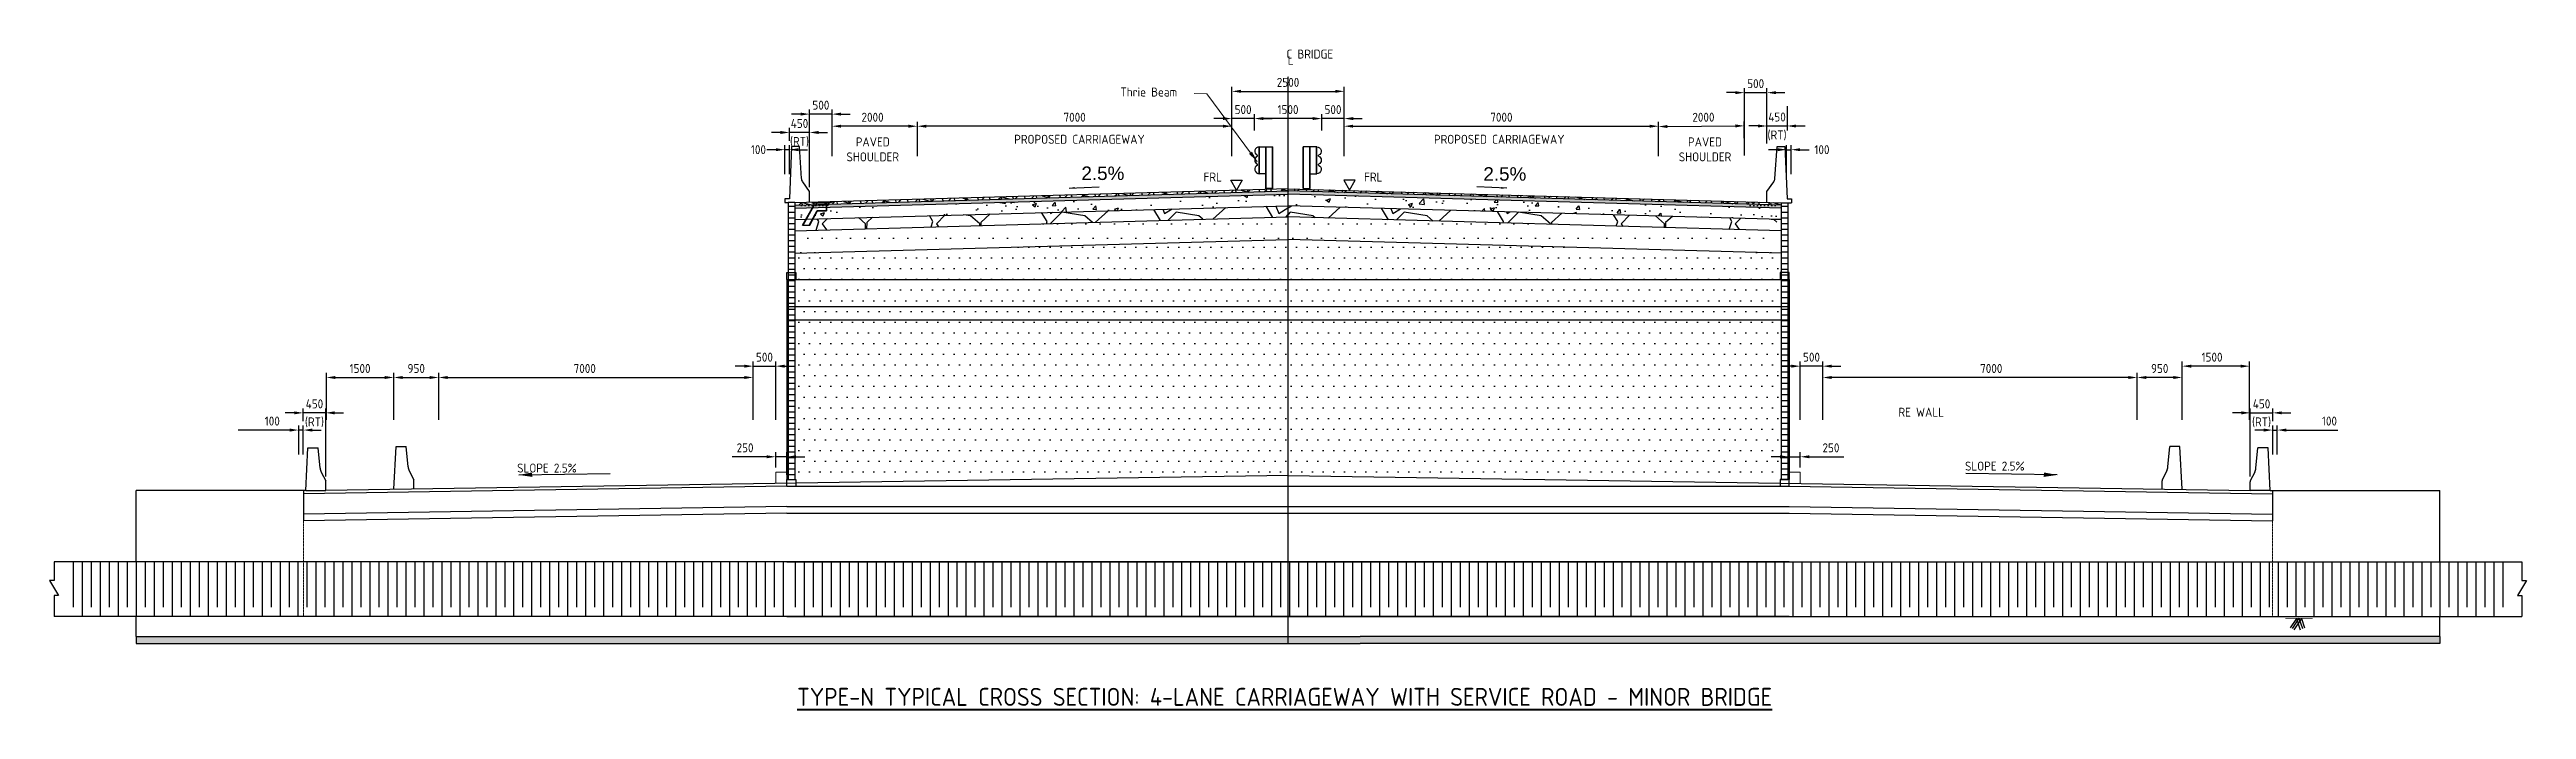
# Model space of a CAD drawing. Header units: millimetres. Extents: x 207528 to 778454, y -364692 to 101323.
# Drawn here: x 504333 to 559459, y -200539 to -185855 of the extents above; entities that cross this region are included whole.
import ezdxf

# ---------------------------------------------------------------- set-up
doc = ezdxf.new("R2010")
doc.units = ezdxf.units.MM
for name, pattern in [('CENTER2', [28.575, 19.05, -3.175, 3.175, -3.175]), ('DASHED', [19.05, 12.7, -6.35]), ('HIDDEN', [0.375, 0.25, -0.125])]:
    doc.linetypes.add(name, pattern=pattern)
for name, color, linetype, lineweight in [('(Geometry) Road Centre Line', 7, 'Continuous', 0), ('Structure', 7, 'Continuous', 30), ('Text 2mm', 1, 'Continuous', 20), ('Text large', 7, 'Continuous', 40), ('Text small', 1, 'Continuous', 20)]:
    doc.layers.add(name, color=color, linetype=linetype, lineweight=lineweight)
for name, color, linetype in [('Dim', 253, 'Continuous'), ('Dimension', 253, 'Continuous'), ('hatch', 253, 'Continuous'), ('Structure Main', 3, 'Continuous')]:
    doc.layers.add(name, color=color, linetype=linetype)
doc.styles.add('isocp 100', font='isocp.shx', dxfattribs={"height": 200})
doc.styles.add('ROMANS', font='romans')
doc.styles.add('S', font='romans.shx')
doc.styles.get("Standard").update_dxf_attribs({"font": 'arial.ttf'})
doc.linetypes.add('ZIGZAG', pattern='A,0.0001,-0.2,[131,ltypeshp.shx,S=0.2,R=0,X=-0.2,Y=0],-0.4,[131,ltypeshp.shx,S=0.2,R=180,X=0.2,Y=0],-0.2', length=0.8001)
doc.dimstyles.new('ISOCP-150', dxfattribs={"dimtxt": 300, "dimasz": 300, "dimexe": 300, "dimexo": 300, "dimgap": 50, "dimtad": 1, "dimdec": 0, "dimtxsty": 'Standard', "dimcen": 1, "dimclrd": 35, "dimclre": 35, "dimclrt": 1, "dimadec": 0, "dimazin": 0, "dimtfac": 1, "dimtdec": 0, "dimtmove": 0, "dimatfit": 3, "dimfxl": 1, "dimlwd": 20, "dimlwe": 20, "dimarcsym": 0})
doc.dimstyles.new('NH30A_100', dxfattribs={"dimscale": 100, "dimtxt": 2, "dimasz": 2, "dimexe": 1, "dimexo": 1, "dimgap": 1, "dimtad": 1, "dimdec": 0, "dimdsep": 46, "dimtxsty": 'isocp 100', "dimcen": 0.5, "dimclrd": 47, "dimclre": 47, "dimclrt": 1, "dimadec": 0, "dimazin": 0, "dimtfac": 1, "dimtdec": 0, "dimtmove": 0, "dimatfit": 3, "dimfxl": 1, "dimtolj": 1, "dimtzin": 0, "dimarcsym": 0})
doc.dimstyles.new('PS', dxfattribs={"dimscale": 0, "dimtxt": 2, "dimasz": 2, "dimexe": 1, "dimexo": 1, "dimgap": 1, "dimtad": 1, "dimdec": 0, "dimzin": 0, "dimdsep": 46, "dimtxsty": 'ROMANS', "dimcen": 1, "dimdle": 1, "dimclrd": 1, "dimclre": 1, "dimclrt": 7, "dimadec": 0, "dimazin": 0, "dimtfac": 1, "dimtdec": 0, "dimtmove": 2, "dimatfit": 3, "dimfxl": 200, "dimtvp": 250, "dimtolj": 1, "dimtzin": 0, "dimarcsym": 0})
doc.dimstyles.get("Standard").update_dxf_attribs({"dimtxt": 0.18, "dimasz": 0.18, "dimexe": 0.18, "dimexo": 0.0625, "dimgap": 0.09, "dimtad": 0, "dimtih": 1, "dimtoh": 1, "dimdec": 4, "dimzin": 0, "dimdsep": 46, "dimtxsty": 'Standard', "dimcen": 0.09, "dimadec": 0, "dimazin": 0, "dimtfac": 1, "dimtdec": 4, "dimtofl": 0, "dimtmove": 0, "dimatfit": 3, "dimfxl": 1, "dimtolj": 1, "dimtzin": 0, "dimarcsym": 0})
pattern_1 = [(45, (9398.8, -3361241.52), (-179.605122, 179.605122), []), (105, (9398.8, -3361241.52), (-245.34516, -65.740037), []), (165, (9398.8, -3361241.52), (-65.740037, -245.34516), [])]
pattern_2 = [(45, (456047.613, -256658.823), (42.426407, -4e-15), [25, -35]), (45, (456058.22, -256658.823), (42.426407, -4e-15), [10, -50]), (45, (456047.613, -256648.216), (42.426407, -4e-15), [10, -50])]
pattern_3 = [(50, (9398.8, -3361241.5), (910.92334, -79.69543), [95.25, -1047.75]), (355, (9398.8, -3361241.5), (-176.2171, 955.28423), [76.2, -838.20292]), (100.451445, (9474.7, -3361248.2), (734.70624, 875.58876), [80.95004, -890.45122]), (46.1842, (9398.8, -3360987.5), (1355.3952, -210.21164), [142.875, -1571.625]), (96.635558, (9511.7, -3361005), (1187.02067, 1237.1306), [121.4251, -1335.67804]), (351.18415, (9398.8, -3360987.5), (1187.0207, 1237.1306), [114.29984, -1257.29866]), (21, (9525.8, -3361051), (758.07196, -511.32599), [95.25, -1047.75]), (326, (9525.8, -3361051), (309.01014, 920.93983), [76.2, -838.2]), (71.451445, (9589, -3361093.6), (1067.0821, 409.61384), [80.95004, -890.4497]), (37.5, (9398.8, -3361241.5), (15.443016, 422.775194), [0, -828.04, 0, -850.9, 0, -841.375]), (7.5, (9398.8, -3361241.5), (334.09831, 500.902874), [0, -485.14, 0, -808.99, 0, -320.675]), (327.5, (9115.6, -3361241.5), (677.952976, -28.64372), [0, -317.5, 0, -990.6, 0, -1314.45]), (317.5, (8988.6, -3361241.5), (740.64591, 127.13246), [0, -412.75, 0, -657.86, 0, -933.45])]
pattern_4 = [(0, (457292.51, -175120.12), (39.6875, 79.375), [0, -79.375])]
pattern_5 = [(228.0127875, (11227.6, -3358701.52), (-20320.000002, -22859.999999), [341.7214, -33830.4836]), (184.969741, (10999, -3358955.52), (30479.999988, 2540.0001447), [586.4047, -58054.0489]), (132.510447, (10414.8, -3359006.32), (25400.000011, -27939.99999), [413.4815, -40934.7228]), (267.273689, (9424.2, -3359641.32), (2540.0000053, 50799.9999997), [534.0045, -52866.4374]), (292.833654, (9398.8, -3360174.72), (-12700.000001, 30479.9999996), [523.6337, -51839.8077]), (357.273689, (9602, -3360657.32), (-50799.9999997, 2540.0000053), [534.0045, -52866.4374]), (37.6942405, (10135.395, -3360682.72), (-33019.9999985, -25400.000002), [706.1937, -69913.1153]), (72.2553284, (10694.195, -3360250.92), (17780.0000048, 55879.9999985), [666.7195, -66005.2566]), (121.4295656, (10897.4, -3359615.92), (-20320.000003, 33019.9999982), [535.813, -53045.5457]), (175.236358, (10618, -3359158.72), (27940, -2540.000004), [611.7133, -29973.937]), (222.3974378, (10008.395, -3359107.92), (-30479.999999, -27940.000001), [791.078, -78316.7725]), (138.814075, (11938.8, -3359666.72), (-17779.999999, 15240.000001), [270.0045, -26730.5658]), (171.4692344, (11735.6, -3359488.92), (33020.000001, -5079.999994), [513.682, -50854.639]), (225, (11227.6, -3359412.7), (-4e-13, -2540), [359.2093, -3232.8931]), (203.19859, (11049.8, -3359107.9), (12700, 5080), [193.4413, -19150.6224]), (291.80141, (10872, -3359184.1), (-2540, 7620), [273.5656, -13404.753]), (30.963757, (10973.6, -3359438.1), (7620, 5080), [444.3197, -14366.2982]), (161.56505, (11354.6, -3359209.5), (5080, -2540), [321.2871, -7710.8981]), (16.3895403, (9398.8, -3359184.12), (25400, 7620), [450.088, -44558.8267]), (70.346176, (9830.6, -3359057.12), (-10160.000001, -27940), [377.599, -37382.2157]), (293.19859, (11354.6, -3358701.5), (-5080, 12700), [386.8801, -18957.1836]), (343.6104597, (11507, -3359057.12), (-25400.0000005, 7619.999998), [450.088, -44558.8267]), (339.443955, (9398.8, -3360758.92), (-12700, 5080), [434.0352, -21267.7343]), (294.7751406, (9805.2, -3360911.32), (-12700.000015, 27939.999993), [363.6721, -36003.5934]), (66.80141, (11380, -3361241.5), (5080, 12700), [386.8801, -18957.1836]), (17.3540246, (11532.4, -3360885.92), (-33019.999999, -10160.000002), [425.7827, -42152.376]), (69.443955, (10135.4, -3361241.52), (-5080, -12700), [217.0176, -21484.752]), (101.309932, (11227.6, -3361241.5), (-2540, 10160), [129.5146, -12821.995]), (165.963757, (11202.2, -3361114.5), (7620, -2540), [523.6337, -9949.0546]), (186.009006, (10694.2, -3360987.52), (25400, 2540.0000013), [485.267, -48041.3649]), (303.690068, (10973.6, -3359666.7), (-2540, 5080), [366.3239, -8791.7764]), (353.1572266, (11176.8, -3359971.52), (43180.0000003, -5079.9999977), [639.5568, -63316.009]), (60.945396, (11811.8, -3360047.72), (-10160, -17780), [261.5082, -25889.3923]), (90, (11938.8, -3359819), (-2540, 2540), [152.4, -2387.6]), (120.256437, (10643.4, -3360911.32), (10159.999999, -17780.000001), [352.867, -34933.9408]), (48.0127875, (10465.6, -3360606.52), (20320.000002, 22859.999999), [683.4429, -33488.7622]), (0, (10922.8, -3360098.5), (2540, 2540), [660.4, -1879.6]), (325.3048465, (11583.2, -3360098.52), (25400.00001, -17779.999986), [401.6096, -39759.3167]), (254.054604, (11913.4, -3360327.1), (-2540, -10160), [369.829, -18121.65]), (207.6459754, (11811.8, -3360682.72), (-48260.0000018, -25399.9999966), [602.1451, -59612.4644]), (175.4260787, (11278.4, -3360962.12), (-33020, 2540), [637.0295, -63065.8465])]
pattern_6 = [(0, (9398.8, -3361241.52), (158.75, 317.5), [0, -317.5])]

msp = doc.modelspace()

# ---------------------------------------------------------------- texts
at = {"layer": 'Text 2mm', "color": 1, "char_height": 300, "attachment_point": 5}
for insert in [(527776, -188609.6), (536721.5, -188624.4)]:
    msp.add_mtext_dynamic_manual_height_columns('2.5%', width=5325.312, gutter_width=1250, heights=[0], dxfattribs=dict(at, insert=insert))
at = {"layer": 'Text large', "insert": (531820.7, -200259.7), "char_height": 400, "width": 23582.39, "attachment_point": 5, "style": 'isocp 100'}
msp.add_mtext('{\\LTYPE-N TYPICAL CROSS SECTION: 4-LANE CARRIAGEWAY WITH SERVICE ROAD - MINOR BRIDGE}', dxfattribs=at)
at = {"layer": 'Text small', "style": 'isocp 100'}
for p in [(514740.4, -195268), (546963.9, -195224)]:
    msp.add_text('SLOPE 2.5%%%', height=200, dxfattribs=at).set_placement(p)
at = {"layer": 'Text small', "char_height": 200, "attachment_point": 5, "style": 'isocp 100'}
for s, width, insert in [(' C BRIDGE', 5325.312, (532324.6, -185955.5)), ('L', 5325.312, (531956, -186094.7)), ('\\pxqc;PAVED \\PSHOULDER', 5325.312, (522654.7, -188076.5)), ('PROPOSED CARRIAGEWAY', 6744.425, (527255.3, -187852.3)), ('{\\Fisocp|c0;PROPOSED CARRIAGEWAY}', 5325.312, (536597.5, -187852.3)), ('\\pxqc;PAVED \\PSHOULDER', 5325.312, (541177.3, -188076.5)), ('FRL', 7158.158, (530221.2, -188692.8)), ('FRL', 7158.158, (533792.3, -188692.8)), ('RE WALL', 5325.312, (545988.4, -193925.5))]:
    msp.add_mtext_dynamic_manual_height_columns(s, width=width, gutter_width=1250, heights=[0], dxfattribs=dict(at, insert=insert))
at = {"layer": 'Text small', "insert": (528797.9, -186799.7), "char_height": 200, "width": 5020.778, "attachment_point": 5, "style": 'isocp 100'}
msp.add_mtext('Thrie Beam', dxfattribs=at)

# ---------------------------------------------------------------- blocks, each defined once
blk = doc.blocks.new('*D599')
at = {"layer": 'Defpoints', "color": 0, "transparency": 16777216}
for p in [(523647, -187561), (523647, -188325), (530647, -188325)]:
    blk.add_point(p, dxfattribs=at)
at = {"layer": 'Text small', "color": 47, "lineweight": -2, "transparency": 16777216}
for p, q in [((523647, -188225), (523647, -187461)), ((530447, -187561), (523847, -187561)), ((530647, -188225), (530647, -187461))]:
    blk.add_line(p, q, dxfattribs=at)
at = {"layer": 'Text small', "color": 47, "transparency": 16777216}
for points in [[(523847, -187527), (523847, -187594), (523647, -187561)], [(530447, -187527), (530447, -187594), (530647, -187561)]]:
    blk.add_solid(points, dxfattribs=at)
at = {"layer": 'Text small', "color": 1, "transparency": 16777216, "insert": (527147, -187361), "char_height": 200, "attachment_point": 5, "style": 'isocp 100'}
blk.add_mtext('\\A1;7000', dxfattribs=at)
blk = doc.blocks.new('*D600')
at = {"layer": 'Defpoints', "color": 0, "transparency": 16777216}
for p in [(521750, -187561), (521750, -188325), (523647, -188325)]:
    blk.add_point(p, dxfattribs=at)
at = {"layer": 'Text small', "color": 47, "lineweight": -2, "transparency": 16777216}
for p, q in [((521750, -188225), (521750, -187461)), ((523447, -187561), (521950, -187561)), ((523647, -188225), (523647, -187461))]:
    blk.add_line(p, q, dxfattribs=at)
at = {"layer": 'Text small', "color": 47, "transparency": 16777216}
for points in [[(521950, -187527), (521950, -187594), (521750, -187561)], [(523447, -187527), (523447, -187594), (523647, -187561)]]:
    blk.add_solid(points, dxfattribs=at)
at = {"layer": 'Text small', "color": 1, "transparency": 16777216, "insert": (522650, -187361), "char_height": 200, "attachment_point": 5, "style": 'isocp 100'}
blk.add_mtext('\\A1;2000', dxfattribs=at)
blk = doc.blocks.new('*D601')
at = {"layer": 'Defpoints', "color": 0, "transparency": 16777216}
for p in [(521249, -187292), (521249, -188325), (521750, -188325)]:
    blk.add_point(p, dxfattribs=at)
at = {"layer": 'Text small', "color": 47, "lineweight": -2, "transparency": 16777216}
for p, q in [((521049, -187292), (520849, -187292)), ((521249, -188225), (521249, -187192)), ((521750, -187292), (521249, -187292)), ((521750, -188225), (521750, -187192)), ((521950, -187292), (522150, -187292))]:
    blk.add_line(p, q, dxfattribs=at)
at = {"layer": 'Text small', "color": 47, "transparency": 16777216}
for points in [[(521049, -187258), (521049, -187325), (521249, -187292)], [(521950, -187258), (521950, -187325), (521750, -187292)]]:
    blk.add_solid(points, dxfattribs=at)
at = {"layer": 'Text small', "color": 1, "transparency": 16777216, "insert": (521500, -187092), "char_height": 200, "attachment_point": 5, "style": 'isocp 100'}
blk.add_mtext('\\A1;500', dxfattribs=at)
blk = doc.blocks.new('*D602')
at = {"layer": 'Defpoints', "color": 0, "transparency": 16777216}
for p in [(533147, -186785), (530647, -187456), (533147, -187456)]:
    blk.add_point(p, dxfattribs=at)
at = {"layer": 'Text small', "color": 47, "lineweight": -2, "transparency": 16777216}
for p, q in [((530647, -187356), (530647, -186685)), ((530847, -186785), (532947, -186785)), ((533147, -187356), (533147, -186685))]:
    blk.add_line(p, q, dxfattribs=at)
at = {"layer": 'Text small', "color": 47, "transparency": 16777216}
for points in [[(530847, -186751), (530847, -186818), (530647, -186785)], [(532947, -186751), (532947, -186818), (533147, -186785)]]:
    blk.add_solid(points, dxfattribs=at)
at = {"layer": 'Text small', "color": 1, "transparency": 16777216, "insert": (531897, -186585), "char_height": 200, "attachment_point": 5, "style": 'isocp 100'}
blk.add_mtext('\\A1;2500', dxfattribs=at)
blk = doc.blocks.new('*D603')
at = {"layer": 'Defpoints', "color": 0, "transparency": 16777216}
for p in [(532647, -187391), (532647, -187754), (533147, -187754)]:
    blk.add_point(p, dxfattribs=at)
at = {"layer": 'Text small', "color": 47, "lineweight": -2, "transparency": 16777216}
for p, q in [((532447, -187391), (532247, -187391)), ((532647, -187654), (532647, -187291)), ((533147, -187391), (532647, -187391)), ((533147, -187654), (533147, -187291)), ((533347, -187391), (533547, -187391))]:
    blk.add_line(p, q, dxfattribs=at)
at = {"layer": 'Text small', "color": 47, "transparency": 16777216}
for points in [[(532447, -187357), (532447, -187424), (532647, -187391)], [(533347, -187357), (533347, -187424), (533147, -187391)]]:
    blk.add_solid(points, dxfattribs=at)
at = {"layer": 'Text small', "color": 1, "transparency": 16777216, "insert": (532897, -187191), "char_height": 200, "attachment_point": 5, "style": 'isocp 100'}
blk.add_mtext('\\A1;500', dxfattribs=at)
blk = doc.blocks.new('EF')
for points in [[(1904820, 49581), (1904820, 50181)], [(1904820, 49781), (1904820, 50181)], [(1904820, 50181), (1905120, 50181)], [(1904825, 49581), (1904825, 50181)], [(1904825, 49781), (1904825, 50181)], [(1904970, 49251), (1904970, 50181)], [(1904975, 49251), (1904975, 50181)], [(1905115, 49251), (1905115, 50181)], [(1905120, 49251), (1905120, 50181)], [(1904970, 49581), (1904820, 49581)], [(1905120, 49251), (1904970, 49251)]]:
    blk.add_lwpolyline(points)
for centre, radius, start, end in [((1904820, 50081), 100, 90, 245.38), ((1904820, 49881), 100, 114.62, 245.38), ((1904820, 49681), 100, 114.62, 270), ((1904774, 49981), 10, 294.62, 65.38), ((1904774, 49781), 10, 294.62, 65.38)]:
    blk.add_arc(centre, radius, start, end)
blk = doc.blocks.new('*D604')
at = {"layer": 'Defpoints', "color": 0, "transparency": 16777216}
for p in [(530647, -187391), (530647, -187754), (531147, -187754)]:
    blk.add_point(p, dxfattribs=at)
at = {"layer": 'Text small', "color": 47, "lineweight": -2, "transparency": 16777216}
for p, q in [((530447, -187391), (530247, -187391)), ((530647, -187654), (530647, -187291)), ((531147, -187391), (530647, -187391)), ((531147, -187654), (531147, -187291)), ((531347, -187391), (531547, -187391))]:
    blk.add_line(p, q, dxfattribs=at)
at = {"layer": 'Text small', "color": 47, "transparency": 16777216}
for points in [[(530447, -187357), (530447, -187424), (530647, -187391)], [(531347, -187357), (531347, -187424), (531147, -187391)]]:
    blk.add_solid(points, dxfattribs=at)
at = {"layer": 'Text small', "color": 1, "transparency": 16777216, "insert": (530897, -187191), "char_height": 200, "attachment_point": 5, "style": 'isocp 100'}
blk.add_mtext('\\A1;500', dxfattribs=at)
blk = doc.blocks.new('*D605')
at = {"layer": 'Defpoints', "color": 0, "transparency": 16777216}
for p in [(531147, -187390), (531147, -187753), (532647, -187754)]:
    blk.add_point(p, dxfattribs=at)
at = {"layer": 'Text small', "color": 47, "lineweight": -2, "transparency": 16777216}
for p, q in [((531147, -187653), (531147, -187290)), ((532447, -187391), (531347, -187390)), ((532647, -187654), (532647, -187291))]:
    blk.add_line(p, q, dxfattribs=at)
at = {"layer": 'Text small', "color": 47, "transparency": 16777216}
for points in [[(531347, -187357), (531347, -187424), (531147, -187390)], [(532447, -187357), (532447, -187424), (532647, -187391)]]:
    blk.add_solid(points, dxfattribs=at)
at = {"layer": 'Text small', "color": 1, "transparency": 16777216, "insert": (531896, -187191), "char_height": 200, "attachment_point": 5, "rotation": 359.9727, "style": 'isocp 100'}
blk.add_mtext('\\A1;1500', dxfattribs=at)
blk = doc.blocks.new('*D606')
at = {"layer": 'Defpoints', "color": 0, "transparency": 16777216}
for p in [(540145, -187561), (533145, -188325), (540145, -188325)]:
    blk.add_point(p, dxfattribs=at)
at = {"layer": 'Text small', "color": 47, "lineweight": -2, "transparency": 16777216}
for p, q in [((533145, -188225), (533145, -187461)), ((533345, -187561), (539945, -187561)), ((540145, -188225), (540145, -187461))]:
    blk.add_line(p, q, dxfattribs=at)
at = {"layer": 'Text small', "color": 47, "transparency": 16777216}
for points in [[(533345, -187527), (533345, -187594), (533145, -187561)], [(539945, -187527), (539945, -187594), (540145, -187561)]]:
    blk.add_solid(points, dxfattribs=at)
at = {"layer": 'Text small', "color": 1, "transparency": 16777216, "insert": (536645, -187361), "char_height": 200, "attachment_point": 5, "style": 'isocp 100'}
blk.add_mtext('\\A1;7000', dxfattribs=at)
blk = doc.blocks.new('*D607')
at = {"layer": 'Defpoints', "color": 0, "transparency": 16777216}
for p in [(542052, -187553), (540145, -188325), (542058, -188310)]:
    blk.add_point(p, dxfattribs=at)
at = {"layer": 'Text small', "color": 47, "lineweight": -2, "transparency": 16777216}
for p, q in [((540144, -188225), (540138, -187469)), ((540339, -187567), (541852, -187555)), ((542058, -188210), (542051, -187453))]:
    blk.add_line(p, q, dxfattribs=at)
at = {"layer": 'Text small', "color": 47, "transparency": 16777216}
for points in [[(540339, -187534), (540339, -187600), (540139, -187569)], [(541852, -187521), (541853, -187588), (542052, -187553)]]:
    blk.add_solid(points, dxfattribs=at)
at = {"layer": 'Text small', "color": 1, "transparency": 16777216, "insert": (541141, -187361), "char_height": 200, "attachment_point": 5, "rotation": 0.4658, "style": 'isocp 100'}
blk.add_mtext('\\A1;2000', dxfattribs=at)
blk = doc.blocks.new('*D594')
at = {"layer": 'Defpoints', "color": 0, "transparency": 16777216}
for p in [(542555, -186814), (542053, -188048), (542555, -188048)]:
    blk.add_point(p, dxfattribs=at)
at = {"layer": 'Text small', "color": 47, "lineweight": -2, "transparency": 16777216}
for p, q in [((541853, -186814), (541653, -186814)), ((542053, -187948), (542053, -186714)), ((542053, -186814), (542555, -186814)), ((542555, -187948), (542555, -186714)), ((542755, -186814), (542955, -186814))]:
    blk.add_line(p, q, dxfattribs=at)
at = {"layer": 'Text small', "color": 47, "transparency": 16777216}
for points in [[(541853, -186781), (541853, -186848), (542053, -186814)], [(542755, -186781), (542755, -186848), (542555, -186814)]]:
    blk.add_solid(points, dxfattribs=at)
at = {"layer": 'Text small', "color": 1, "transparency": 16777216, "insert": (542304, -186614), "char_height": 200, "attachment_point": 5, "style": 'isocp 100'}
blk.add_mtext('\\A1;500', dxfattribs=at)
blk = doc.blocks.new('*D595')
at = {"layer": 'Defpoints', "color": 0, "transparency": 16777216}
for p in [(551797, -192900), (551797, -194192), (553297, -194192)]:
    blk.add_point(p, dxfattribs=at)
at = {"layer": 'Text small', "color": 47, "lineweight": -2, "transparency": 16777216}
for p, q in [((551797, -194092), (551797, -192800)), ((553097, -192900), (551997, -192900)), ((553297, -194092), (553297, -192800))]:
    blk.add_line(p, q, dxfattribs=at)
at = {"layer": 'Text small', "color": 47, "transparency": 16777216}
for points in [[(551997, -192867), (551997, -192934), (551797, -192900)], [(553097, -192867), (553097, -192934), (553297, -192900)]]:
    blk.add_solid(points, dxfattribs=at)
at = {"layer": 'Text small', "color": 1, "transparency": 16777216, "insert": (552461, -192700), "char_height": 200, "attachment_point": 5, "style": 'isocp 100'}
blk.add_mtext('\\A1;1500', dxfattribs=at)
blk = doc.blocks.new('*D596')
at = {"layer": 'Defpoints', "color": 0, "transparency": 16777216}
for p in [(550797, -193152), (550797, -194192), (551797, -194192)]:
    blk.add_point(p, dxfattribs=at)
at = {"layer": 'Text small', "color": 47, "lineweight": -2, "transparency": 16777216}
for p, q in [((550797, -194092), (550797, -193052)), ((551597, -193152), (550997, -193152)), ((551797, -194092), (551797, -193052))]:
    blk.add_line(p, q, dxfattribs=at)
at = {"layer": 'Text small', "color": 47, "transparency": 16777216}
for points in [[(550997, -193119), (550997, -193186), (550797, -193152)], [(551597, -193119), (551597, -193186), (551797, -193152)]]:
    blk.add_solid(points, dxfattribs=at)
at = {"layer": 'Text small', "color": 1, "transparency": 16777216, "insert": (551297, -192952), "char_height": 200, "attachment_point": 5, "style": 'isocp 100'}
blk.add_mtext('\\A1;950', dxfattribs=at)
blk = doc.blocks.new('*D597')
at = {"layer": 'Defpoints', "color": 0, "transparency": 16777216}
for p in [(543797, -193152), (543797, -194192), (550797, -194192)]:
    blk.add_point(p, dxfattribs=at)
at = {"layer": 'Text small', "color": 47, "lineweight": -2, "transparency": 16777216}
for p, q in [((543797, -194092), (543797, -193052)), ((550597, -193152), (543997, -193152)), ((550797, -194092), (550797, -193052))]:
    blk.add_line(p, q, dxfattribs=at)
at = {"layer": 'Text small', "color": 47, "transparency": 16777216}
for points in [[(543997, -193119), (543997, -193186), (543797, -193152)], [(550597, -193119), (550597, -193186), (550797, -193152)]]:
    blk.add_solid(points, dxfattribs=at)
at = {"layer": 'Text small', "color": 1, "transparency": 16777216, "insert": (547547, -192952), "char_height": 200, "attachment_point": 5, "style": 'isocp 100'}
blk.add_mtext('\\A1;7000 ', dxfattribs=at)
blk = doc.blocks.new('*D609')
at = {"layer": 'Defpoints', "color": 0, "transparency": 16777216}
for p in [(511994, -193152), (510494, -194192), (511994, -194192)]:
    blk.add_point(p, dxfattribs=at)
at = {"layer": 'Text small', "color": 47, "lineweight": -2, "transparency": 16777216}
for p, q in [((510494, -194092), (510494, -193052)), ((510694, -193152), (511794, -193152)), ((511994, -194092), (511994, -193052))]:
    blk.add_line(p, q, dxfattribs=at)
at = {"layer": 'Text small', "color": 47, "transparency": 16777216}
for points in [[(510694, -193119), (510694, -193186), (510494, -193152)], [(511794, -193119), (511794, -193186), (511994, -193152)]]:
    blk.add_solid(points, dxfattribs=at)
at = {"layer": 'Text small', "color": 1, "transparency": 16777216, "insert": (511244, -192952), "char_height": 200, "attachment_point": 5, "style": 'isocp 100'}
blk.add_mtext('\\A1;1500 ', dxfattribs=at)
blk = doc.blocks.new('*D610')
at = {"layer": 'Defpoints', "color": 0, "transparency": 16777216}
for p in [(512994, -193152), (511994, -194192), (512994, -194192)]:
    blk.add_point(p, dxfattribs=at)
at = {"layer": 'Text small', "color": 47, "lineweight": -2, "transparency": 16777216}
for p, q in [((511994, -194092), (511994, -193052)), ((512194, -193152), (512794, -193152)), ((512994, -194092), (512994, -193052))]:
    blk.add_line(p, q, dxfattribs=at)
at = {"layer": 'Text small', "color": 47, "transparency": 16777216}
for points in [[(512194, -193119), (512194, -193186), (511994, -193152)], [(512794, -193119), (512794, -193186), (512994, -193152)]]:
    blk.add_solid(points, dxfattribs=at)
at = {"layer": 'Text small', "color": 1, "transparency": 16777216, "insert": (512494, -192952), "char_height": 200, "attachment_point": 5, "style": 'isocp 100'}
blk.add_mtext('\\A1;950', dxfattribs=at)
blk = doc.blocks.new('*D611')
at = {"layer": 'Defpoints', "color": 0, "transparency": 16777216}
for p in [(519994, -193152), (512994, -194192), (519994, -194192)]:
    blk.add_point(p, dxfattribs=at)
at = {"layer": 'Text small', "color": 47, "lineweight": -2, "transparency": 16777216}
for p, q in [((512994, -194092), (512994, -193052)), ((513194, -193152), (519794, -193152)), ((519994, -194092), (519994, -193052))]:
    blk.add_line(p, q, dxfattribs=at)
at = {"layer": 'Text small', "color": 47, "transparency": 16777216}
for points in [[(513194, -193119), (513194, -193186), (512994, -193152)], [(519794, -193119), (519794, -193186), (519994, -193152)]]:
    blk.add_solid(points, dxfattribs=at)
at = {"layer": 'Text small', "color": 1, "transparency": 16777216, "insert": (516244, -192952), "char_height": 200, "attachment_point": 5, "style": 'isocp 100'}
blk.add_mtext('\\A1;7000 ', dxfattribs=at)
blk = doc.blocks.new('*D612')
at = {"layer": 'Defpoints', "color": 0, "transparency": 16777216}
for p in [(543297, -192900), (543297, -194192), (543797, -194192)]:
    blk.add_point(p, dxfattribs=at)
at = {"layer": 'Text small', "color": 47, "lineweight": -2, "transparency": 16777216}
for p, q in [((543097, -192900), (542897, -192900)), ((543297, -194092), (543297, -192800)), ((543797, -192900), (543297, -192900)), ((543797, -194092), (543797, -192800)), ((543997, -192900), (544197, -192900))]:
    blk.add_line(p, q, dxfattribs=at)
at = {"layer": 'Text small', "color": 47, "transparency": 16777216}
for points in [[(543097, -192867), (543097, -192934), (543297, -192900)], [(543997, -192867), (543997, -192934), (543797, -192900)]]:
    blk.add_solid(points, dxfattribs=at)
at = {"layer": 'Text small', "color": 1, "transparency": 16777216, "insert": (543547, -192700), "char_height": 200, "attachment_point": 5, "style": 'isocp 100'}
blk.add_mtext('\\A1;500', dxfattribs=at)
blk = doc.blocks.new('*D622')
at = {"layer": 'Defpoints', "color": 0, "transparency": 16777216}
for p in [(543047, -194917), (543047, -195420), (543297, -195258)]:
    blk.add_point(p, dxfattribs=at)
at = {"layer": 'Text small', "color": 47, "lineweight": -2, "transparency": 16777216}
for p, q in [((542847, -194917), (542647, -194917)), ((543047, -195320), (543047, -194817)), ((543047, -194917), (543297, -194917)), ((543297, -195158), (543297, -194817)), ((543497, -194917), (544263, -194917))]:
    blk.add_line(p, q, dxfattribs=at)
at = {"layer": 'Text small', "color": 47, "transparency": 16777216}
for points in [[(542847, -194884), (542847, -194950), (543047, -194917)], [(543497, -194884), (543497, -194950), (543297, -194917)]]:
    blk.add_solid(points, dxfattribs=at)
at = {"layer": 'Text small', "color": 1, "transparency": 16777216, "insert": (543980, -194717), "char_height": 200, "attachment_point": 5, "style": 'isocp 100'}
blk.add_mtext('\\A1;250', dxfattribs=at)
blk = doc.blocks.new('*D613')
at = {"layer": 'Defpoints', "color": 0, "transparency": 16777216}
for p in [(520494, -192900), (519994, -194192), (520494, -194192)]:
    blk.add_point(p, dxfattribs=at)
at = {"layer": 'Text small', "color": 47, "lineweight": -2, "transparency": 16777216}
for p, q in [((519794, -192900), (519594, -192900)), ((519994, -194092), (519994, -192800)), ((519994, -192900), (520494, -192900)), ((520494, -194092), (520494, -192800)), ((520694, -192900), (520894, -192900))]:
    blk.add_line(p, q, dxfattribs=at)
at = {"layer": 'Text small', "color": 47, "transparency": 16777216}
for points in [[(519794, -192867), (519794, -192934), (519994, -192900)], [(520694, -192867), (520694, -192934), (520494, -192900)]]:
    blk.add_solid(points, dxfattribs=at)
at = {"layer": 'Text small', "color": 1, "transparency": 16777216, "insert": (520244, -192700), "char_height": 200, "attachment_point": 5, "style": 'isocp 100'}
blk.add_mtext('\\A1;500', dxfattribs=at)
blk = doc.blocks.new('*D614')
at = {"layer": 'Defpoints', "color": 0, "transparency": 16777216}
for p in [(520744, -194917), (520494, -195258), (520744, -195420)]:
    blk.add_point(p, dxfattribs=at)
at = {"layer": 'Text small', "color": 47, "lineweight": -2, "transparency": 16777216}
for p, q in [((520294, -194917), (519529, -194917)), ((520494, -195158), (520494, -194817)), ((520744, -194917), (520494, -194917)), ((520744, -195320), (520744, -194817)), ((520944, -194917), (521144, -194917))]:
    blk.add_line(p, q, dxfattribs=at)
at = {"layer": 'Text small', "color": 47, "transparency": 16777216}
for points in [[(520294, -194884), (520294, -194950), (520494, -194917)], [(520944, -194884), (520944, -194950), (520744, -194917)]]:
    blk.add_solid(points, dxfattribs=at)
at = {"layer": 'Text small', "color": 1, "transparency": 16777216, "insert": (519812, -194717), "char_height": 200, "attachment_point": 5, "style": 'isocp 100'}
blk.add_mtext('\\A1;250', dxfattribs=at)
blk = doc.blocks.new('*D788')
at = {"layer": 'Defpoints', "color": 0, "transparency": 16777216}
for p in [(543005, -187018), (543005, -187556), (542555, -188048)]:
    blk.add_point(p, dxfattribs=at)
at = {"layer": 'Text small', "color": 47, "lineweight": -2, "transparency": 16777216}
for p, q in [((543005, -187118), (543005, -187656)), ((542355, -187556), (542155, -187556)), ((542555, -187948), (542555, -187456)), ((542555, -187556), (543005, -187556)), ((543205, -187556), (543405, -187556))]:
    blk.add_line(p, q, dxfattribs=at)
at = {"layer": 'Text small', "color": 47, "transparency": 16777216}
for points in [[(542355, -187523), (542355, -187590), (542555, -187556)], [(543205, -187523), (543205, -187590), (543005, -187556)]]:
    blk.add_solid(points, dxfattribs=at)
at = {"layer": 'Text small', "color": 1, "transparency": 16777216, "char_height": 200, "attachment_point": 5, "style": 'isocp 100'}
for s, insert in [('\\A1;450', (542780, -187356)), ('\\A1;(RT)', (542780, -187766))]:
    blk.add_mtext(s, dxfattribs=dict(at, insert=insert))
blk = doc.blocks.new('*D797')
at = {"layer": 'Defpoints', "color": 0, "transparency": 16777216}
for p in [(520799, -187700), (520799, -187983), (521249, -189014)]:
    blk.add_point(p, dxfattribs=at)
at = {"layer": 'Text small', "color": 47, "lineweight": -2, "transparency": 16777216}
for p, q in [((520599, -187700), (520399, -187700)), ((520799, -187883), (520799, -187600)), ((521249, -187700), (520799, -187700)), ((521249, -188914), (521249, -187600)), ((521449, -187700), (521649, -187700))]:
    blk.add_line(p, q, dxfattribs=at)
at = {"layer": 'Text small', "color": 47, "transparency": 16777216}
for points in [[(520599, -187667), (520599, -187734), (520799, -187700)], [(521449, -187667), (521449, -187734), (521249, -187700)]]:
    blk.add_solid(points, dxfattribs=at)
at = {"layer": 'Text small', "color": 1, "transparency": 16777216, "char_height": 200, "attachment_point": 5, "style": 'isocp 100'}
for s, insert in [('\\A1;450', (521024, -187500)), ('\\A1;(RT)', (521024, -187910))]:
    blk.add_mtext(s, dxfattribs=dict(at, insert=insert))
blk = doc.blocks.new('*D798')
at = {"layer": 'Defpoints', "color": 0, "transparency": 16777216}
for p in [(520699, -188083), (520699, -188725), (520799, -188725)]:
    blk.add_point(p, dxfattribs=at)
at = {"layer": 'Text small', "color": 47, "lineweight": -2, "transparency": 16777216}
for p, q in [((520499, -188083), (520299, -188083)), ((520699, -188625), (520699, -187983)), ((520799, -188083), (520699, -188083)), ((520799, -188625), (520799, -187983)), ((520999, -188083), (521199, -188083))]:
    blk.add_line(p, q, dxfattribs=at)
at = {"layer": 'Text small', "color": 47, "transparency": 16777216}
for points in [[(520499, -188050), (520499, -188117), (520699, -188083)], [(520999, -188050), (520999, -188117), (520799, -188083)]]:
    blk.add_solid(points, dxfattribs=at)
at = {"layer": 'Text small', "color": 1, "transparency": 16777216, "insert": (519824, -188083), "char_height": 200, "attachment_point": 5, "style": 'isocp 100'}
blk.add_mtext('\\A1;     100', dxfattribs=at)
blk = doc.blocks.new('*D799')
at = {"layer": 'Defpoints', "color": 0, "transparency": 16777216}
for p in [(543093, -188083), (542993, -188725), (543093, -188725)]:
    blk.add_point(p, dxfattribs=at)
at = {"layer": 'Text small', "color": 47, "lineweight": -2, "transparency": 16777216}
for p, q in [((542793, -188083), (542593, -188083)), ((542993, -188625), (542993, -187983)), ((542993, -188083), (543093, -188083)), ((543093, -188625), (543093, -187983)), ((543293, -188083), (543493, -188083))]:
    blk.add_line(p, q, dxfattribs=at)
at = {"layer": 'Text small', "color": 47, "transparency": 16777216}
for points in [[(542793, -188050), (542793, -188117), (542993, -188083)], [(543293, -188050), (543293, -188117), (543093, -188083)]]:
    blk.add_solid(points, dxfattribs=at)
at = {"layer": 'Text small', "color": 1, "transparency": 16777216, "insert": (543493, -188083), "char_height": 200, "attachment_point": 5, "style": 'isocp 100'}
blk.add_mtext('\\A1;     100', dxfattribs=at)
blk = doc.blocks.new('*D800')
at = {"layer": 'Defpoints', "color": 0, "transparency": 16777216}
for p in [(509979, -193939), (509979, -194222), (510479, -195455, -1)]:
    blk.add_point(p, dxfattribs=at)
at = {"layer": 'Text small', "color": 47, "lineweight": -2, "transparency": 16777216}
for p, q in [((509779, -193939), (509579, -193939)), ((509979, -194122), (509979, -193839)), ((510479, -193939), (509979, -193939)), ((510479, -195355), (510479, -193839)), ((510679, -193939), (510879, -193939))]:
    blk.add_line(p, q, dxfattribs=at)
at = {"layer": 'Text small', "color": 47, "transparency": 16777216}
for points in [[(509779, -193906), (509779, -193973), (509979, -193939)], [(510679, -193906), (510679, -193973), (510479, -193939)]]:
    blk.add_solid(points, dxfattribs=at)
at = {"layer": 'Text small', "color": 1, "transparency": 16777216, "char_height": 200, "attachment_point": 5, "style": 'isocp 100'}
for s, insert in [('\\A1;(RT)', (510229, -194149)), ('\\A1;450', (510229, -193739))]:
    blk.add_mtext(s, dxfattribs=dict(at, insert=insert))
blk = doc.blocks.new('*D801')
at = {"layer": 'Defpoints', "color": 0, "transparency": 16777216}
for p in [(509879, -194322), (509879, -194964), (509979, -194964)]:
    blk.add_point(p, dxfattribs=at)
at = {"layer": 'Text small', "color": 47, "lineweight": -2, "transparency": 16777216}
for p, q in [((509679, -194322), (508529, -194322)), ((509879, -194864), (509879, -194222)), ((509979, -194322), (509879, -194322)), ((509979, -194864), (509979, -194222)), ((510179, -194322), (510379, -194322))]:
    blk.add_line(p, q, dxfattribs=at)
at = {"layer": 'Text small', "color": 47, "transparency": 16777216}
for points in [[(509679, -194289), (509679, -194356), (509879, -194322)], [(510179, -194289), (510179, -194356), (509979, -194322)]]:
    blk.add_solid(points, dxfattribs=at)
at = {"layer": 'Text small', "color": 1, "transparency": 16777216, "insert": (509004, -194122), "char_height": 200, "attachment_point": 5, "style": 'isocp 100'}
blk.add_mtext('\\A1;     100', dxfattribs=at)
blk = doc.blocks.new('*D802')
at = {"layer": 'Defpoints', "color": 0, "transparency": 16777216}
for p in [(553813, -193939), (553813, -194222), (553313, -195455, -1)]:
    blk.add_point(p, dxfattribs=at)
at = {"layer": 'Text small', "color": 47, "lineweight": -2, "transparency": 16777216}
for p, q in [((553113, -193939), (552913, -193939)), ((553313, -195355), (553313, -193839)), ((553313, -193939), (553813, -193939)), ((553813, -194122), (553813, -193839)), ((554013, -193939), (554213, -193939))]:
    blk.add_line(p, q, dxfattribs=at)
at = {"layer": 'Text small', "color": 47, "transparency": 16777216}
for points in [[(553113, -193906), (553113, -193973), (553313, -193939)], [(554013, -193906), (554013, -193973), (553813, -193939)]]:
    blk.add_solid(points, dxfattribs=at)
at = {"layer": 'Text small', "color": 1, "transparency": 16777216, "char_height": 200, "attachment_point": 5, "style": 'isocp 100'}
for s, insert in [('\\A1;(RT)', (553563, -194149)), ('\\A1;450', (553563, -193739))]:
    blk.add_mtext(s, dxfattribs=dict(at, insert=insert))
blk = doc.blocks.new('*D803')
at = {"layer": 'Defpoints', "color": 0, "transparency": 16777216}
for p in [(553913, -194322), (553813, -194964), (553913, -194964)]:
    blk.add_point(p, dxfattribs=at)
at = {"layer": 'Text small', "color": 47, "lineweight": -2, "transparency": 16777216}
for p, q in [((553613, -194322), (553413, -194322)), ((553813, -194864), (553813, -194222)), ((553813, -194322), (553913, -194322)), ((553913, -194864), (553913, -194222)), ((554113, -194322), (555263, -194322))]:
    blk.add_line(p, q, dxfattribs=at)
at = {"layer": 'Text small', "color": 47, "transparency": 16777216}
for points in [[(553613, -194289), (553613, -194356), (553813, -194322)], [(554113, -194289), (554113, -194356), (553913, -194322)]]:
    blk.add_solid(points, dxfattribs=at)
at = {"layer": 'Text small', "color": 1, "transparency": 16777216, "insert": (554788, -194122), "char_height": 200, "attachment_point": 5, "style": 'isocp 100'}
blk.add_mtext('\\A1;     100', dxfattribs=at)

# ---------------------------------------------------------------- dimensions: what is measured, and where the dimension line sits
at = {"layer": 'Text small'}
for base, p1, p2, angle, picture, middle, dimtype in [((533146.7, -186784.7), (530646.7, -187455.5), (533146.7, -187455.5), 0, '*D602', (531896.7, -186784.7), 161), ((530646.7, -187390.5), (531146.7, -187753.9), (530646.7, -187753.9), 180, '*D604', (530896.7, -187390.5), 161), ((531146.9, -187390.2), (532646.7, -187753.9), (531146.7, -187753.2), 179.97269, '*D605', (531896, -187390.5), 161), ((532646.7, -187390.5), (533146.7, -187753.9), (532646.7, -187753.9), 180, '*D603', (532896.7, -187390.5), 161), ((540145.2, -187560.6), (533145.2, -188325.5), (540145.2, -188325.5), 180, '*D606', (536645.2, -187560.6), 160), ((520494.5, -192900.3), (519994.5, -194191.9), (520494.5, -194191.9), 180, '*D613', (520244.5, -192900.3), 160), ((520744.5, -194917.1), (520494.5, -195257.8), (520744.5, -195419.6), 180, '*D614', (519811.9, -194917.1), 160)]:
    dim = msp.add_linear_dim(base=base, p1=p1, p2=p2, angle=angle, dimstyle='NH30A_100', dxfattribs=at)
    dim.commit()
    dim.dimension.update_dxf_attribs({"geometry": picture, "text_midpoint": middle, "dimtype": dimtype})
for base, p1, p2, angle, text, picture, middle, dimtype in [((542554.7, -186814.5), (542053.2, -188048.5), (542554.7, -188048.5), 0, '500', '*D594', (542304, -186814.5), 161), ((520799, -187700.2), (521248.9, -189013.9), (520799, -187983.3), 180, '450\\X(RT)', '*D797', (521024, -187700.2), 160), ((521248.9, -187291.5), (521750.4, -188325.5), (521248.9, -188325.5), 180, '500', '*D601', (521499.6, -187291.5), 161), ((521750.4, -187560.6), (523646.7, -188325.5), (521750.4, -188325.5), 180, '2000', '*D600', (522649.6, -187560.6), 161), ((542052.2, -187553.2), (540145.2, -188325.5), (542058.4, -188309.9), 0.46582, '2000', '*D607', (541142.4, -187560.6), 161), ((543797.5, -193152.3), (550797.5, -194191.9), (543797.5, -194191.9), 180, '<> ', '*D597', (547547.5, -193152.3), 160), ((550797.5, -193152.3), (551797.5, -194191.9), (550797.5, -194191.9), 180, '950', '*D596', (551297.5, -193152.3), 160), ((551797.5, -192900.3), (553297.5, -194191.9), (551797.5, -194191.9), 180, '1500', '*D595', (552461.1, -192900.3), 160), ((509878.8, -194322.3, 0.7), (509978.7, -194963.6, 0.7), (509878.8, -194963.6, 0.7), 180, '     <>', '*D801', (509003.8, -194322.3, 0.7), 161), ((509978.7, -193939.2, 0.7), (510478.7, -195455), (509978.7, -194222.3, 0.7), 180, '450\\X(RT)', '*D800', (510228.7, -193939.2, 0.7), 160), ((553813.3, -193939.2, 0.7), (553313.3, -195455), (553813.3, -194222.3, 0.7), 0, '450\\X(RT)', '*D802', (553563.3, -193939.2, 0.7), 160), ((553913.1, -194322.3, 0.7), (553813.3, -194963.6, 0.7), (553913.1, -194963.6, 0.7), 0, '     <>', '*D803', (554788.2, -194322.3, 0.7), 161)]:
    dim = msp.add_linear_dim(base=base, p1=p1, p2=p2, angle=angle, text=text, dimstyle='NH30A_100', dxfattribs=at)
    dim.commit()
    dim.dimension.update_dxf_attribs({"geometry": picture, "text_midpoint": middle, "dimtype": dimtype})
for base, p1, p2, picture, middle in [((523646.7, -187560.6), (530646.7, -188325.5), (523646.7, -188325.5), '*D599', (527146.7, -187560.6)), ((543297.5, -192900.3), (543797.5, -194191.9), (543297.5, -194191.9), '*D612', (543547.5, -192900.3)), ((543047.5, -194917.1), (543297.5, -195257.8), (543047.5, -195419.6), '*D622', (543980.1, -194917.1))]:
    dim = msp.add_linear_dim(base=base, p1=p1, p2=p2, dimstyle='NH30A_100', dxfattribs=at)
    dim.commit()
    dim.dimension.update_dxf_attribs({"geometry": picture, "text_midpoint": middle, "dimtype": 160})
for base, p1, p2, text, picture, middle in [((543004.6, -187556.5), (542554.7, -188048.5), (543004.6, -187017.8), '450\\X(RT)', '*D788', (542779.6, -187556.5)), ((511994.5, -193152.3), (510494.5, -194191.9), (511994.5, -194191.9), '<> ', '*D609', (511244.5, -193152.3)), ((512994.5, -193152.3), (511994.5, -194191.9), (512994.5, -194191.9), '950', '*D610', (512494.5, -193152.3)), ((519994.5, -193152.3), (512994.5, -194191.9), (519994.5, -194191.9), '<> ', '*D611', (516244.5, -193152.3))]:
    dim = msp.add_linear_dim(base=base, p1=p1, p2=p2, text=text, dimstyle='NH30A_100', dxfattribs=at)
    dim.commit()
    dim.dimension.update_dxf_attribs({"geometry": picture, "text_midpoint": middle, "dimtype": 160})
for base, p1, p2, angle, picture, middle in [((520699.2, -188083.3), (520799, -188724.6), (520699.2, -188724.6), 180, '*D798', (519824.1, -188083.3)), ((543092.8, -188083.3), (542992.9, -188724.6), (543092.8, -188724.6), 0, '*D799', (543492.8, -188083.3))]:
    dim = msp.add_linear_dim(base=base, p1=p1, p2=p2, angle=angle, text='     <>', dimstyle='NH30A_100', override={"dimtmove": 2}, dxfattribs=at)
    dim.commit()
    dim.dimension.update_dxf_attribs({"geometry": picture, "text_midpoint": middle, "dimtype": 161})

# ---------------------------------------------------------------- hatches: boundary and pattern name
h = msp.add_hatch()
h.set_pattern_fill('GOST_GLASS', color=41, scale=5)
h.set_pattern_definition(pattern_2)
h.paths.add_polyline_path([(531896, -189072.1), (531896, -189001.9), (520919.5, -189314.7), (520919.5, -189384.1)])
h = msp.add_hatch()
h.set_pattern_fill('GOST_GLASS', color=41, scale=5)
h.set_pattern_definition(pattern_2)
h.paths.add_polyline_path([(531896, -189072.1), (531896, -189001.9), (542872.5, -189315.9), (542872.5, -189385.2)])
at = {"ltscale": 0.1}
h = msp.add_hatch(dxfattribs=at)
h.set_pattern_fill('LINE', color=256, scale=40, style=0)
h.set_pattern_definition([(0, (458692.51, -113778.14), (0, 127), [])])
h.paths.add_polyline_path([(520769.5, -189261), (520769.5, -195431.3), (520919.5, -195407.9), (520919.5, -189261)])
h.paths.add_polyline_path([(520769.5, -195431.3), (520769.5, -195419.6), (520919.5, -195419.6), (520919.5, -195407.9)])
h = msp.add_hatch(dxfattribs=at)
h.set_pattern_fill('LINE', color=256, scale=40, style=0)
h.set_pattern_definition([(0, (458792.51, -113778.14), (0, 127), [])])
h.paths.add_polyline_path([(542872.5, -197362.9), (542872.5, -195419.6), (543022.5, -195419.6), (543022.5, -197386.2)], flags=17)
h.paths.add_polyline_path([(542872.5, -189261), (542872.5, -197362.9), (543022.5, -197386.2), (543022.5, -189261)])
at = {"layer": 'Dim'}
h = msp.add_hatch(dxfattribs=at)
h.set_pattern_fill('AR-CONC', color=256, scale=5)
h.set_pattern_definition(pattern_3)
h.paths.add_polyline_path([(531896, -189072.1), (521019.5, -189384.3), (521019.5, -189556), (521019.5, -189631.1), (531895.4, -189329.6)])
h = msp.add_hatch(dxfattribs=at)
h.set_pattern_fill('AR-CONC', color=256, scale=5)
h.set_pattern_definition(pattern_3)
h.paths.add_polyline_path([(531896, -189072.1), (542772.5, -189384.3), (542772.5, -189556), (542772.5, -189631.1), (531896.6, -189329.6)])
at = {"layer": 'hatch'}
h = msp.add_hatch(dxfattribs=at)
h.set_pattern_fill('NET3', color=256, scale=80, angle=45)
h.set_pattern_definition(pattern_1)
h.paths.add_polyline_path([(531895.3, -189001.7), (531896.7, -188951.9), (520919.5, -189270.3), (520919.3, -189315)])
h = msp.add_hatch(dxfattribs=at)
h.set_pattern_fill('NET3', color=256, scale=80, angle=45)
h.set_pattern_definition(pattern_1)
h.paths.add_polyline_path([(531896.7, -189001.7), (531895.3, -188951.9), (542872.5, -189265.1), (542872.5, -189315.5)])
h = msp.add_hatch(dxfattribs=at)
h.set_pattern_fill('DOTS', scale=50)
h.set_pattern_definition(pattern_4)
h.paths.add_polyline_path([(521646, -189247), (520769.8, -189261), (521019.5, -189267.1), (521019.5, -189395.8), (521646.6, -189366.2)])
h = msp.add_hatch(dxfattribs=at)
h.set_pattern_fill('GRAVEL', color=11, scale=100)
h.set_pattern_definition(pattern_5)
h.paths.add_polyline_path([(531895.4, -189579.6), (531895.4, -189329.6), (521019.5, -189631.1), (521019.5, -189751), (521019.5, -189885.2)])
h = msp.add_hatch(dxfattribs=at)
h.set_pattern_fill('DOTS', color=25, scale=200)
h.set_pattern_definition(pattern_6)
h.paths.add_polyline_path([(531895.4, -189579.6), (521019.5, -189885.2), (521019.5, -190385.3), (531895.4, -190079.8)])
h = msp.add_hatch(dxfattribs=at)
h.set_pattern_fill('GRAVEL', color=11, scale=100)
h.set_pattern_definition(pattern_5)
h.paths.add_polyline_path([(531896.6, -189579.6), (531896.6, -189329.6), (542772.5, -189631.1), (542772.5, -189751), (542772.5, -189885.2)])
h = msp.add_hatch(dxfattribs=at)
h.set_pattern_fill('DOTS', color=25, scale=200)
h.set_pattern_definition(pattern_6)
h.paths.add_polyline_path([(531896.6, -189579.6), (542772.5, -189885.2), (542772.5, -190385.3), (531896.6, -190079.8)])
h = msp.add_hatch(dxfattribs=at)
h.set_pattern_fill('DOTS', scale=50)
h.set_pattern_definition(pattern_4)
h.paths.add_polyline_path([(542146, -189247), (543022.2, -189261), (542772.5, -189267.1), (542772.5, -189395.8), (542145.4, -189366.2)])
h = msp.add_hatch(dxfattribs=at)
h.set_pattern_fill('DOTS', color=256, scale=150)
h.set_pattern_definition([(0, (9398.8, -3363982.91), (119.0625, 238.125), [0, -238.125])])
h.paths.add_polyline_path([(520919.5, -195329.7), (542872.5, -195329.7), (542872.5, -190385.3), (531972.2, -190081.9), (520919.5, -190385.3)])
h = msp.add_hatch(dxfattribs=at)
h.set_pattern_fill('AR-CONC', color=256, scale=2, style=0)
h.set_pattern_definition([(50, (9398.8, -3361280.7), (364.369338, -31.87817), [38.1, -419.1]), (355, (9398.8, -3361280.7), (-70.486843, 382.11369), [30.48, -335.28117]), (100.451445, (9429.16, -3361283.37), (293.882494, 350.235504), [32.380018, -356.18049]), (46.1842, (9398.8, -3361179.1), (542.15808, -84.084656), [57.15, -628.65]), (96.635558, (9444, -3361186.1), (474.80827, 494.85225), [48.57005, -534.27122]), (351.184151, (9398.8, -3361179.1), (474.80827, 494.85225), [45.71993, -502.91946]), (21, (9449.6, -3361204.5), (303.228783, -204.530396), [38.1, -419.1]), (326, (9449.6, -3361204.5), (123.604057, 368.375932), [30.48, -335.28]), (71.451445, (9474.86, -3361221.55), (426.83284, 163.845538), [32.380018, -356.179875]), (37.5, (9398.8, -3361280.71), (6.1772065, 169.110078), [0, -331.216, 0, -340.36, 0, -336.55]), (7.5, (9398.8, -3361280.71), (133.639325, 200.36115), [0, -194.056, 0, -323.596, 0, -128.27]), (327.5, (9285.51, -3361280.71), (271.1811903, -11.457488), [0, -127, 0, -396.24, 0, -525.78]), (317.5, (9234.7, -3361280.7), (296.258363, 50.852982), [0, -165.1, 0, -263.144, 0, -373.38])])
h.paths.add_polyline_path([(557529.4, -198919.6), (533505, -198919.6), (533505, -199069.6), (557529.4, -199069.6)])
h.paths.add_polyline_path([(533505, -198919.6), (506262.6, -198919.6), (506262.6, -199069.6), (533505, -199069.6)])

# ---------------------------------------------------------------- linework, layer by layer
at = {"layer": '(Geometry) Road Centre Line'}
for p, q in [((520494.5, -195507.8), (520494.5, -195257.8)), ((520619.5, -195257.8), (520494.5, -195257.8)), ((520494.5, -195257.8), (520494.5, -195257.8)), ((520619.5, -195257.8), (520769.5, -195257.8)), ((543172.5, -195257.8), (543022.5, -195257.8)), ((543172.5, -195257.8), (543297.5, -195257.8)), ((543297.5, -195507.8), (543297.5, -195257.8)), ((543297.5, -195257.8), (543297.5, -195257.8))]:
    msp.add_line(p, q, dxfattribs=at)
at = {"color": 1, "linetype": 'CENTER2', "ltscale": 0.5}
msp.add_lwpolyline([(531896, -199069.6), (531896, -186451.1)], dxfattribs=at)
at = {"color": 4}
for points in [[(530622.5, -188764.4), (530876.7, -188764.4), (530749.6, -188984.6)], [(533389.6, -188764.4), (533135.4, -188764.4), (533262.5, -188984.6)]]:
    msp.add_lwpolyline(points, close=True, dxfattribs=at)
msp.add_lwpolyline([(542647.5, -189631.1), (542872.5, -189631.1)])
at = {"const_width": 20}
msp.add_lwpolyline([(554089.3, -198511.1), (554703.3, -198511.1)], dxfattribs=at)
at = {"layer": 'Dim'}
msp.add_line((520698.9, -189260.7), (520769.5, -189261), dxfattribs=at)
for points in [[(520919.5, -189261), (520769.5, -189261)], [(542146, -189247), (542146, -189297)], [(554341.4, -198512.9), (554201.7, -198720.5)], [(554396.3, -198511.1), (554242.9, -198739)], [(554451.5, -198518.6), (554284.4, -198767)], [(554341.4, -198512.9), (554424.9, -198764.1)], [(554396.3, -198511.1), (554472, -198739)], [(554451.5, -198518.6), (554519.5, -198723.2)]]:
    msp.add_lwpolyline(points, dxfattribs=at)
at = {"layer": 'hatch', "linetype": 'ZIGZAG'}
for p, q in [((510034, -195664.6), (510484, -195664.6)), ((553758, -195664.6), (553308, -195664.6))]:
    msp.add_line(p, q, dxfattribs=at)
at = {"layer": 'hatch', "color": 9, "linetype": 'HIDDEN', "lineweight": 5}
for p, q in [((509984, -196340.7), (509984, -198469.6)), ((553808, -196340.7), (553808, -198469.6))]:
    msp.add_line(p, q, dxfattribs=at)
at = {"layer": 'hatch'}
for p, q in [((504862.6, -197250.7), (504862.6, -198262.4)), ((505062.6, -197250.7), (505062.6, -198469.6)), ((505262.6, -197250.7), (505262.6, -198262.4)), ((505462.6, -197250.7), (505462.6, -198469.6)), ((505662.6, -197250.7), (505662.6, -198262.4)), ((505862.6, -197250.7), (505862.6, -198469.6)), ((506062.6, -197250.7), (506062.6, -198262.4)), ((506262.6, -197250.7), (506262.6, -198469.6)), ((506462.6, -197250.7), (506462.6, -198262.4)), ((506662.6, -197250.7), (506662.6, -198469.6)), ((506862.6, -197250.7), (506862.6, -198262.4)), ((507062.6, -197250.7), (507062.6, -198469.6)), ((507262.6, -197250.7), (507262.6, -198262.4)), ((507462.6, -197250.7), (507462.6, -198469.6)), ((507662.6, -197250.7), (507662.6, -198262.4)), ((507862.6, -197250.7), (507862.6, -198469.6)), ((508062.6, -197250.7), (508062.6, -198262.4)), ((508262.6, -197250.7), (508262.6, -198469.6)), ((508462.6, -197250.7), (508462.6, -198262.4)), ((508662.6, -197250.7), (508662.6, -198469.6)), ((508862.6, -197250.7), (508862.6, -198262.4)), ((509062.6, -197250.7), (509062.6, -198469.6)), ((509262.6, -197250.7), (509262.6, -198262.4)), ((509462.6, -197250.7), (509462.6, -198469.6)), ((509662.6, -197250.7), (509662.6, -198262.4)), ((509862.6, -197250.7), (509862.6, -198469.6)), ((510062.6, -197250.7), (510062.6, -198262.4)), ((510262.6, -197250.7), (510262.6, -198469.6)), ((510462.6, -197250.7), (510462.6, -198262.4)), ((510662.6, -197250.7), (510662.6, -198469.6)), ((510862.6, -197250.7), (510862.6, -198262.4)), ((511062.6, -197250.7), (511062.6, -198469.6)), ((511262.6, -197250.7), (511262.6, -198262.4)), ((511462.6, -197250.7), (511462.6, -198469.6)), ((511662.6, -197250.7), (511662.6, -198262.4)), ((511862.6, -197250.7), (511862.6, -198469.6)), ((512062.6, -197250.7), (512062.6, -198262.4)), ((512262.6, -197250.7), (512262.6, -198469.6)), ((512462.6, -197250.7), (512462.6, -198262.4)), ((512662.6, -197250.7), (512662.6, -198469.6)), ((512862.6, -197250.7), (512862.6, -198262.4)), ((513062.6, -197250.7), (513062.6, -198469.6)), ((513262.6, -197250.7), (513262.6, -198262.4)), ((513462.6, -197250.7), (513462.6, -198469.6)), ((513662.6, -197250.7), (513662.6, -198262.4)), ((513862.6, -197250.7), (513862.6, -198469.6)), ((514062.6, -197250.7), (514062.6, -198262.4)), ((514262.6, -197250.7), (514262.6, -198469.6)), ((514462.6, -197250.7), (514462.6, -198262.4)), ((514662.6, -197250.7), (514662.6, -198469.6)), ((514862.6, -197250.7), (514862.6, -198262.4)), ((515062.6, -197250.7), (515062.6, -198469.6)), ((515262.6, -197250.7), (515262.6, -198262.4)), ((515462.6, -197250.7), (515462.6, -198469.6)), ((515662.6, -197250.7), (515662.6, -198262.4)), ((515862.6, -197250.7), (515862.6, -198469.6)), ((516062.6, -197250.7), (516062.6, -198262.4)), ((516062.6, -197250.7), (516062.6, -198262.4)), ((516262.6, -197250.7), (516262.6, -198469.6)), ((516462.6, -197250.7), (516462.6, -198262.4)), ((516662.6, -197250.7), (516662.6, -198469.6)), ((516862.6, -197250.7), (516862.6, -198262.4)), ((517062.6, -197250.7), (517062.6, -198469.6)), ((517262.6, -197250.7), (517262.6, -198262.4)), ((517462.6, -197250.7), (517462.6, -198469.6)), ((517662.6, -197250.7), (517662.6, -198262.4)), ((517862.6, -197250.7), (517862.6, -198469.6)), ((518062.6, -197250.7), (518062.6, -198262.4)), ((518262.6, -197250.7), (518262.6, -198469.6)), ((518462.6, -197250.7), (518462.6, -198262.4)), ((518662.6, -197250.7), (518662.6, -198469.6)), ((518862.6, -197250.7), (518862.6, -198262.4)), ((519062.6, -197250.7), (519062.6, -198469.6)), ((519262.6, -197250.7), (519262.6, -198262.4)), ((519462.6, -197250.7), (519462.6, -198469.6)), ((519662.6, -197250.7), (519662.6, -198262.4)), ((519862.6, -197250.7), (519862.6, -198469.6)), ((520062.6, -197250.7), (520062.6, -198262.4)), ((520262.6, -197250.7), (520262.6, -198469.6)), ((520462.6, -197250.7), (520462.6, -198262.4)), ((520662.6, -197250.7), (520662.6, -198469.6)), ((520929.3, -197250.7), (520929.3, -198262.4)), ((521129.3, -197250.7), (521129.3, -198469.6)), ((521329.3, -197250.7), (521329.3, -198262.4)), ((521529.3, -197250.7), (521529.3, -198469.6)), ((521729.3, -197250.7), (521729.3, -198262.4)), ((521929.3, -197250.7), (521929.3, -198469.6)), ((522129.3, -197250.7), (522129.3, -198262.4)), ((522329.3, -197250.7), (522329.3, -198469.6)), ((522529.3, -197250.7), (522529.3, -198262.4)), ((522729.3, -197250.7), (522729.3, -198469.6)), ((522929.3, -197250.7), (522929.3, -198262.4)), ((523129.3, -197250.7), (523129.3, -198469.6)), ((523329.3, -197250.7), (523329.3, -198262.4)), ((523529.3, -197250.7), (523529.3, -198469.6)), ((523729.3, -197250.7), (523729.3, -198262.4)), ((523929.3, -197250.7), (523929.3, -198469.6)), ((524129.3, -197250.7), (524129.3, -198262.4)), ((524329.3, -197250.7), (524329.3, -198469.6)), ((524529.3, -197250.7), (524529.3, -198262.4)), ((524729.3, -197250.7), (524729.3, -198469.6)), ((524929.3, -197250.7), (524929.3, -198262.4)), ((525129.3, -197250.7), (525129.3, -198469.6)), ((525329.3, -197250.7), (525329.3, -198262.4)), ((525529.3, -197250.7), (525529.3, -198469.6)), ((525729.3, -197250.7), (525729.3, -198262.4)), ((525929.3, -197250.7), (525929.3, -198469.6)), ((526129.3, -197250.7), (526129.3, -198262.4)), ((526329.3, -197250.7), (526329.3, -198469.6)), ((526529.3, -197250.7), (526529.3, -198262.4)), ((526729.3, -197250.7), (526729.3, -198469.6)), ((526929.3, -197250.7), (526929.3, -198262.4)), ((527129.3, -197250.7), (527129.3, -198469.6)), ((527329.3, -197250.7), (527329.3, -198262.4)), ((527329.3, -197250.7), (527329.3, -198262.4)), ((527529.3, -197250.7), (527529.3, -198469.6)), ((527729.3, -197250.7), (527729.3, -198262.4)), ((527929.3, -197250.7), (527929.3, -198469.6)), ((528129.3, -197250.7), (528129.3, -198262.4)), ((528329.3, -197250.7), (528329.3, -198469.6)), ((528529.3, -197250.7), (528529.3, -198262.4)), ((528729.3, -197250.7), (528729.3, -198469.6)), ((528929.3, -197250.7), (528929.3, -198262.4)), ((529129.3, -197250.7), (529129.3, -198469.6)), ((529329.3, -197250.7), (529329.3, -198262.4)), ((529529.3, -197250.7), (529529.3, -198469.6)), ((529729.3, -197250.7), (529729.3, -198262.4)), ((529929.3, -197250.7), (529929.3, -198469.6)), ((530129.3, -197250.7), (530129.3, -198262.4)), ((530329.3, -197250.7), (530329.3, -198469.6)), ((530529.3, -197250.7), (530529.3, -198262.4)), ((530729.3, -197250.7), (530729.3, -198469.6)), ((530929.3, -197250.7), (530929.3, -198262.4)), ((531129.3, -197250.7), (531129.3, -198469.6)), ((531329.3, -197250.7), (531329.3, -198262.4)), ((531529.3, -197250.7), (531529.3, -198469.6)), ((531729.3, -197250.7), (531729.3, -198262.4)), ((531929.3, -197250.7), (531929.3, -198469.6)), ((532129.3, -197250.7), (532129.3, -198262.4)), ((532329.3, -197250.7), (532329.3, -198469.6)), ((532529.3, -197250.7), (532529.3, -198262.4)), ((532729.3, -197250.7), (532729.3, -198469.6)), ((532929.3, -197250.7), (532929.3, -198262.4)), ((533129.3, -197250.7), (533129.3, -198469.6)), ((533329.3, -197250.7), (533329.3, -198262.4)), ((533529.3, -197250.7), (533529.3, -198469.6)), ((533729.3, -197250.7), (533729.3, -198262.4)), ((533929.3, -197250.7), (533929.3, -198469.6)), ((534129.3, -197250.7), (534129.3, -198262.4)), ((534129.3, -197250.7), (534129.3, -198262.4)), ((534329.3, -197250.7), (534329.3, -198469.6)), ((534529.3, -197250.7), (534529.3, -198262.4)), ((534729.3, -197250.7), (534729.3, -198469.6)), ((534929.3, -197250.7), (534929.3, -198262.4)), ((535129.3, -197250.7), (535129.3, -198469.6)), ((535329.3, -197250.7), (535329.3, -198262.4)), ((535529.3, -197250.7), (535529.3, -198469.6)), ((535729.3, -197250.7), (535729.3, -198262.4)), ((535929.3, -197250.7), (535929.3, -198469.6)), ((536129.3, -197250.7), (536129.3, -198262.4)), ((536329.3, -197250.7), (536329.3, -198469.6)), ((536529.3, -197250.7), (536529.3, -198262.4)), ((536729.3, -197250.7), (536729.3, -198469.6)), ((536929.3, -197250.7), (536929.3, -198262.4)), ((537129.3, -197250.7), (537129.3, -198469.6)), ((537329.3, -197250.7), (537329.3, -198262.4)), ((537529.3, -197250.7), (537529.3, -198469.6)), ((537729.3, -197250.7), (537729.3, -198262.4)), ((537929.3, -197250.7), (537929.3, -198469.6)), ((538129.3, -197250.7), (538129.3, -198262.4)), ((538329.3, -197250.7), (538329.3, -198469.6)), ((538529.3, -197250.7), (538529.3, -198262.4)), ((538729.3, -197250.7), (538729.3, -198469.6)), ((538929.3, -197250.7), (538929.3, -198262.4)), ((539129.3, -197250.7), (539129.3, -198469.6)), ((539329.3, -197250.7), (539329.3, -198262.4)), ((539529.3, -197250.7), (539529.3, -198469.6)), ((539729.3, -197250.7), (539729.3, -198262.4)), ((539929.3, -197250.7), (539929.3, -198469.6)), ((540129.3, -197250.7), (540129.3, -198262.4)), ((540329.3, -197250.7), (540329.3, -198469.6)), ((540529.3, -197250.7), (540529.3, -198262.4)), ((540729.3, -197250.7), (540729.3, -198469.6)), ((540929.3, -197250.7), (540929.3, -198262.4)), ((540929.3, -197250.7), (540929.3, -198262.4)), ((541129.3, -197250.7), (541129.3, -198469.6)), ((541329.3, -197250.7), (541329.3, -198262.4)), ((541529.3, -197250.7), (541529.3, -198469.6)), ((541729.3, -197250.7), (541729.3, -198262.4)), ((541929.3, -197250.7), (541929.3, -198469.6)), ((542129.3, -197250.7), (542129.3, -198262.4)), ((542329.3, -197250.7), (542329.3, -198469.6)), ((542529.3, -197250.7), (542529.3, -198262.4)), ((542729.3, -197250.7), (542729.3, -198469.6)), ((542929.3, -197250.7), (542929.3, -198262.4)), ((543129.3, -197250.7), (543129.3, -198469.6)), ((543329.3, -197250.7), (543329.3, -198262.4)), ((543529.3, -197250.7), (543529.3, -198469.6)), ((543729.3, -197250.7), (543729.3, -198262.4)), ((543929.3, -197250.7), (543929.3, -198469.6)), ((544129.3, -197250.7), (544129.3, -198262.4)), ((544329.3, -197250.7), (544329.3, -198469.6)), ((544529.3, -197250.7), (544529.3, -198262.4)), ((544729.3, -197250.7), (544729.3, -198469.6)), ((544929.3, -197250.7), (544929.3, -198262.4)), ((545129.3, -197250.7), (545129.3, -198469.6)), ((545329.3, -197250.7), (545329.3, -198262.4)), ((545529.3, -197250.7), (545529.3, -198469.6)), ((545729.3, -197250.7), (545729.3, -198262.4)), ((545929.3, -197250.7), (545929.3, -198469.6)), ((546129.3, -197250.7), (546129.3, -198262.4)), ((546329.3, -197250.7), (546329.3, -198469.6)), ((546529.3, -197250.7), (546529.3, -198262.4)), ((546729.3, -197250.7), (546729.3, -198469.6)), ((546929.3, -197250.7), (546929.3, -198262.4)), ((547129.3, -197250.7), (547129.3, -198469.6)), ((547329.3, -197250.7), (547329.3, -198262.4)), ((547529.3, -197250.7), (547529.3, -198469.6)), ((547729.3, -197250.7), (547729.3, -198262.4)), ((547729.3, -197250.7), (547729.3, -198262.4)), ((547929.3, -197250.7), (547929.3, -198469.6)), ((548129.3, -197250.7), (548129.3, -198262.4)), ((548329.3, -197250.7), (548329.3, -198469.6)), ((548529.3, -197250.7), (548529.3, -198262.4)), ((548729.3, -197250.7), (548729.3, -198469.6)), ((548929.3, -197250.7), (548929.3, -198262.4)), ((549129.3, -197250.7), (549129.3, -198469.6)), ((549329.3, -197250.7), (549329.3, -198262.4)), ((549529.3, -197250.7), (549529.3, -198469.6)), ((549729.3, -197250.7), (549729.3, -198262.4)), ((549929.3, -197250.7), (549929.3, -198469.6)), ((550129.3, -197250.7), (550129.3, -198262.4)), ((550329.3, -197250.7), (550329.3, -198469.6)), ((550529.3, -197250.7), (550529.3, -198262.4)), ((550729.3, -197250.7), (550729.3, -198469.6)), ((550929.3, -197250.7), (550929.3, -198262.4)), ((551129.3, -197250.7), (551129.3, -198469.6)), ((551329.3, -197250.7), (551329.3, -198262.4)), ((551529.3, -197250.7), (551529.3, -198469.6)), ((551729.3, -197250.7), (551729.3, -198262.4)), ((551929.3, -197250.7), (551929.3, -198469.6)), ((552129.3, -197250.7), (552129.3, -198262.4)), ((552329.3, -197250.7), (552329.3, -198469.6)), ((552529.3, -197250.7), (552529.3, -198262.4)), ((552729.3, -197250.7), (552729.3, -198469.6)), ((552929.3, -197250.7), (552929.3, -198262.4)), ((553129.3, -197250.7), (553129.3, -198469.6)), ((553329.3, -197250.7), (553329.3, -198262.4)), ((553529.3, -197250.7), (553529.3, -198469.6)), ((553729.3, -197250.7), (553729.3, -198262.4)), ((553929.4, -197250.7), (553929.4, -198469.6)), ((554129.4, -197250.7), (554129.4, -198262.4)), ((554329.4, -197250.7), (554329.4, -198469.6)), ((554529.4, -197250.7), (554529.4, -198262.4)), ((554729.4, -197250.7), (554729.4, -198469.6)), ((554929.4, -197250.7), (554929.4, -198262.4)), ((555129.4, -197250.7), (555129.4, -198469.6)), ((555329.4, -197250.7), (555329.4, -198262.4)), ((555529.4, -197250.7), (555529.4, -198469.6)), ((555729.4, -197250.7), (555729.4, -198262.4)), ((555929.4, -197250.7), (555929.4, -198469.6)), ((556129.4, -197250.7), (556129.4, -198262.4)), ((556329.4, -197250.7), (556329.4, -198469.6)), ((556529.4, -197250.7), (556529.4, -198262.4)), ((556729.4, -197250.7), (556729.4, -198469.6)), ((556929.4, -197250.7), (556929.4, -198262.4)), ((557129.4, -197250.7), (557129.4, -198469.6)), ((557329.4, -197250.7), (557329.4, -198262.4)), ((557529.4, -197250.7), (557529.4, -198469.6)), ((557729.4, -197250.7), (557729.4, -198262.4)), ((557929.4, -197250.7), (557929.4, -198469.6)), ((558129.4, -197250.7), (558129.4, -198262.4)), ((558329.4, -197250.7), (558329.4, -198469.6)), ((558529.4, -197250.7), (558529.4, -198262.4)), ((558729.4, -197250.7), (558729.4, -198469.6)), ((558929.4, -197250.7), (558929.4, -198262.4))]:
    msp.add_line(p, q, dxfattribs=at)
for points in [[(504433.2, -197250.7), (504433.2, -197670.5), (504333.2, -197670.5), (504533.2, -198006.1), (504433.2, -198006.1), (504433.2, -198469.6)], [(559358.8, -197250.7), (559358.8, -197670.5), (559458.8, -197670.5), (559258.8, -198006.1), (559358.8, -198006.1), (559358.8, -198469.6)]]:
    msp.add_lwpolyline(points, dxfattribs=at)
at = {"layer": 'Structure'}
for p, q in [((520698.9, -189178.9), (520698.9, -189260.7)), ((521090.9, -189760.8), (521339.9, -189318.7)), ((521104.6, -189760.8), (521347.1, -189325.6)), ((521240.9, -189760.8), (521418.9, -189436.1)), ((521254.6, -189760.8), (521425.1, -189444.1)), ((521297.8, -189269.2), (521667.1, -189268.1)), ((521312.4, -189310.7), (521619.1, -189310.7)), ((521418.9, -189436.1), (521619.1, -189436.1)), ((521425.1, -189444.1), (521627.1, -189444.1)), ((521572.4, -189301.4), (521588.4, -189301.4)), ((521588.4, -189268.1), (521588.4, -189301.4)), ((521619.1, -189268.1), (521619.1, -189436.1)), ((521619.1, -189310.7), (521659.1, -189310.7)), ((521627.1, -189318.7), (521627.1, -189444.1)), ((521627.1, -189318.7), (521661.8, -189318.7)), ((521667.1, -189310.7), (521659.1, -189310.7)), ((521661.8, -189268.1), (521661.8, -189318.7)), ((521667.1, -189268.1), (521805, -189239.4)), ((521667.1, -189268.1), (521667.1, -189310.7)), ((542872.5, -189264.6), (543104.6, -189264.6)), ((543104.6, -189180.1), (543104.6, -189264.6)), ((521090.9, -189760.8), (521254.6, -189760.8)), ((520744.5, -190969.6), (520744.5, -190819.6)), ((520744.5, -190819.6), (520944.5, -190819.6)), ((520744.5, -190969.6), (520744.5, -195419.6)), ((520769.5, -190819.6), (520919.5, -190819.6)), ((520944.5, -190819.6), (520944.5, -190969.6)), ((543047.5, -190819.6), (542847.5, -190819.6)), ((542847.5, -190819.6), (542847.5, -190969.6)), ((543022.5, -190819.6), (542872.5, -190819.6)), ((543047.5, -190969.6), (543047.5, -190819.6)), ((543047.5, -190969.6), (543047.5, -195419.6)), ((510034, -195664.6), (510084, -194715.5)), ((510084, -194715.5), (510309, -194715.5)), ((510354.4, -195169.7), (510309, -194715.5)), ((511994.5, -195636.8), (512044.5, -194687.7)), ((512044.5, -194687.7), (512269.5, -194687.7)), ((512314.9, -195141.9), (512269.5, -194687.7)), ((551477, -195141.9), (551522.5, -194687.7)), ((551747.5, -194687.7), (551522.5, -194687.7)), ((551797.5, -195636.8), (551747.5, -194687.7)), ((553437.6, -195169.7), (553483, -194715.5)), ((553708, -194715.5), (553483, -194715.5)), ((553758, -195664.6), (553708, -194715.5)), ((509984, -195664.6), (506262.6, -195664.6)), ((506262.6, -197250.7), (506262.6, -195664.6)), ((520744.5, -195569.6), (509984, -195740.7)), ((510034, -195664.6), (509984, -195664.6)), ((509984, -195664.6), (509984, -196340.7)), ((510379.5, -195256.7), (510478.7, -195455)), ((531896, -195329.7), (510484, -195664.6)), ((510484, -195664.6), (510484, -195477.3)), ((512340.1, -195228.9), (512439.2, -195427.1)), ((512444.5, -195624.8), (512444.5, -195449.5)), ((520744.5, -195569.6), (520744.5, -195419.6)), ((520744.5, -195419.6), (520944.5, -195419.6)), ((520744.5, -195569.6), (543047.5, -195569.6)), ((520769.5, -195419.6), (520919.5, -195419.6)), ((520944.5, -195419.6), (520944.5, -195569.6)), ((531896, -195329.7), (553308, -195664.6)), ((543047.5, -195419.6), (542847.5, -195419.6)), ((542847.5, -195419.6), (542847.5, -195569.6)), ((542872.5, -195419.6), (543022.5, -195419.6)), ((543022.5, -195419.6), (542872.5, -195419.6)), ((543047.5, -195569.6), (543047.5, -195419.6)), ((543047.5, -195569.6), (553808, -195740.7)), ((551347.5, -195624.8), (551347.5, -195449.5)), ((551451.9, -195228.9), (551352.7, -195427.1)), ((553308, -195664.6), (553308, -195477.3)), ((553412.4, -195256.7), (553313.3, -195455)), ((553758, -195664.6), (553808, -195664.6)), ((553808, -195664.6), (553808, -196340.7)), ((553808, -195664.6), (557529.4, -195664.6)), ((557529.4, -197250.7), (557529.4, -195664.6)), ((520744.5, -196019.6), (509984, -196190.7)), ((520744.5, -196169.6), (509984, -196340.7)), ((520744.5, -196019.6), (543047.5, -196019.6)), ((520744.5, -196169.6), (543047.5, -196169.6)), ((520744.5, -196169.6), (543047.5, -196169.6)), ((543047.5, -196019.6), (553808, -196190.7)), ((543047.5, -196169.6), (553808, -196340.7)), ((543047.5, -197250.7), (504433.2, -197250.7)), ((506262.6, -197250.7), (506262.6, -198469.6)), ((520744.5, -197250.7), (559358.8, -197250.7)), ((557529.4, -197250.7), (557529.4, -198469.6)), ((543047.5, -198469.6), (504433.2, -198469.6)), ((506262.6, -198919.6), (506262.6, -198469.6)), ((520744.5, -198469.6), (559358.8, -198469.6)), ((557529.4, -198919.6), (557529.4, -198469.6))]:
    msp.add_line(p, q, dxfattribs=at)
at = {"layer": 'Structure', "linetype": 'DASHED', "ltscale": 0.25}
for p, q in [((520744.5, -190969.6), (543047.5, -190969.6)), ((520744.5, -191569.6), (543047.5, -191569.6)), ((520744.5, -191869.6), (543047.5, -191869.6))]:
    msp.add_line(p, q, dxfattribs=at)
at = {"layer": 'Structure'}
for points in [[(521248.9, -189255.3), (521248.9, -189013.9), (521097.9, -188798.2, -0.1368849), (521071.1, -188722.2), (521023.9, -188013.9), (520848.9, -188013.9), (520798.9, -189178.9), (520698.9, -189178.9)], [(542554.6, -189255.6), (542554.6, -189015.1), (542705.6, -188799.3, 0.1368849), (542732.4, -188723.3), (542779.6, -188015.1), (542954.6, -188015.1), (543004.6, -189180.1), (543104.6, -189180.1)]]:
    msp.add_lwpolyline(points, format="xyb", dxfattribs=at)
for centre, radius, start, end in [((512563.7, -195117, 183662.3), 250, 185.71059, 206.56505), ((551228.3, -195117, 183662.3), 250, 333.43495, 354.28941), ((510603.2, -195144.9, 183662.3), 250, 185.71059, 206.56505), ((510434, -195477.3, 183662.3), 50, 0, 26.56505), ((512394.5, -195449.5, 183662.3), 50, 0, 26.56505), ((551397.5, -195449.5, 183662.3), 50, 153.43495, 180), ((553358, -195477.3, 183662.3), 50, 153.43495, 180), ((553188.8, -195144.9, 183662.3), 250, 333.43495, 354.28941)]:
    msp.add_arc(centre, radius, start, end, dxfattribs=at)
at = {"layer": 'Structure Main'}
for p, q in [((520769.5, -189261), (520769.5, -195419.6)), ((520919.5, -189261), (520919.5, -195419.6)), ((542872.5, -189261), (542872.5, -195419.6)), ((543022.5, -189261), (543022.5, -195419.6)), ((520919.5, -190385.3), (531895.4, -190079.8)), ((542872.5, -190385.3), (531896.6, -190079.8)), ((506262.6, -198919.6), (520701.5, -198919.6)), ((506262.6, -198919.6), (506262.6, -199069.6)), ((520594.5, -198919.6), (533505, -198919.6)), ((543197.5, -198919.6), (533505, -198919.6)), ((557529.4, -198919.6), (543090.5, -198919.6)), ((557529.4, -198919.6), (557529.4, -199069.6)), ((506262.6, -199069.6), (520701.5, -199069.6)), ((520594.5, -199069.6), (533505, -199069.6)), ((543197.5, -199069.6), (533505, -199069.6)), ((557529.4, -199069.6), (543090.5, -199069.6))]:
    msp.add_line(p, q, dxfattribs=at)
for points in [[(531896, -188951.9), (520919.5, -189264.6)], [(520919.5, -189315), (531896, -189001.9)], [(520919.5, -189384.3), (531896, -189072.1)], [(531896, -188951.9), (542872.5, -189264.6)], [(542872.5, -189315), (531896, -189001.9)], [(542872.5, -189384.3), (531896, -189072.1)], [(520919.5, -189635.5), (531895.4, -189329.6)], [(520919.5, -189885.2), (531895.4, -189579.6)], [(542872.5, -189635.5), (531896.6, -189329.6)], [(542872.5, -189885.2), (531896.6, -189579.6)]]:
    msp.add_lwpolyline(points, dxfattribs=at)

# ---------------------------------------------------------------- block references
msp.add_blockref('EF', (-1373563.9, -238198.9), dxfattribs=at)
at = {"layer": 'Structure Main', "xscale": -1}
msp.add_blockref('EF', (2437356.6, -238198.9), dxfattribs=at)

msp.set_redraw_order([(e.dxf.handle, doc.entitydb.next_handle()) for e in msp.query("TEXT MTEXT ATTDEF DIMENSION ARC_DIMENSION")])  # texts and dimensions are drawn at this point

# ---------------------------------------------------------------- leaders
at = {"layer": 'Dim'}
for points in [[(514774.2, -195319.9), (516807.2, -195287)], [(549017.8, -195319.9), (546984.8, -195287)]]:
    msp.add_leader(points, dimstyle='Standard', override={"dimscale": 150.000001, "dimtxt": 2, "dimasz": 2, "dimexe": 1, "dimexo": 1, "dimgap": 1, "dimcen": 1, "dimdle": 1, "dimclrd": 1, "dimclre": 1, "dimclrt": 7, "dimtofl": 1, "dimfxl": 200, "dimtvp": 250}, dxfattribs=at)
at = {"layer": 'Dimension'}
for points in [[(527026.5, -188938.2), (527696, -188912)], [(536765.5, -188938.2), (536096, -188912)]]:
    msp.add_leader(points, dimstyle='PS', override={"dimscale": 1, "dimtxt": 200, "dimasz": 125, "dimgap": 20, "dimtxsty": 'S'}, dxfattribs=at)
at = {"layer": 'Structure'}
msp.add_leader([(531210.6, -188350.4), (530089, -186842.6), (529806.1, -186836.5)], dimstyle='ISOCP-150', override={"dimtxt": 250, "dimasz": 250, "dimexe": 100, "dimexo": 100, "dimgap": 150, "dimtmove": 1}, dxfattribs=at)

doc.saveas('drawing.dxf')
